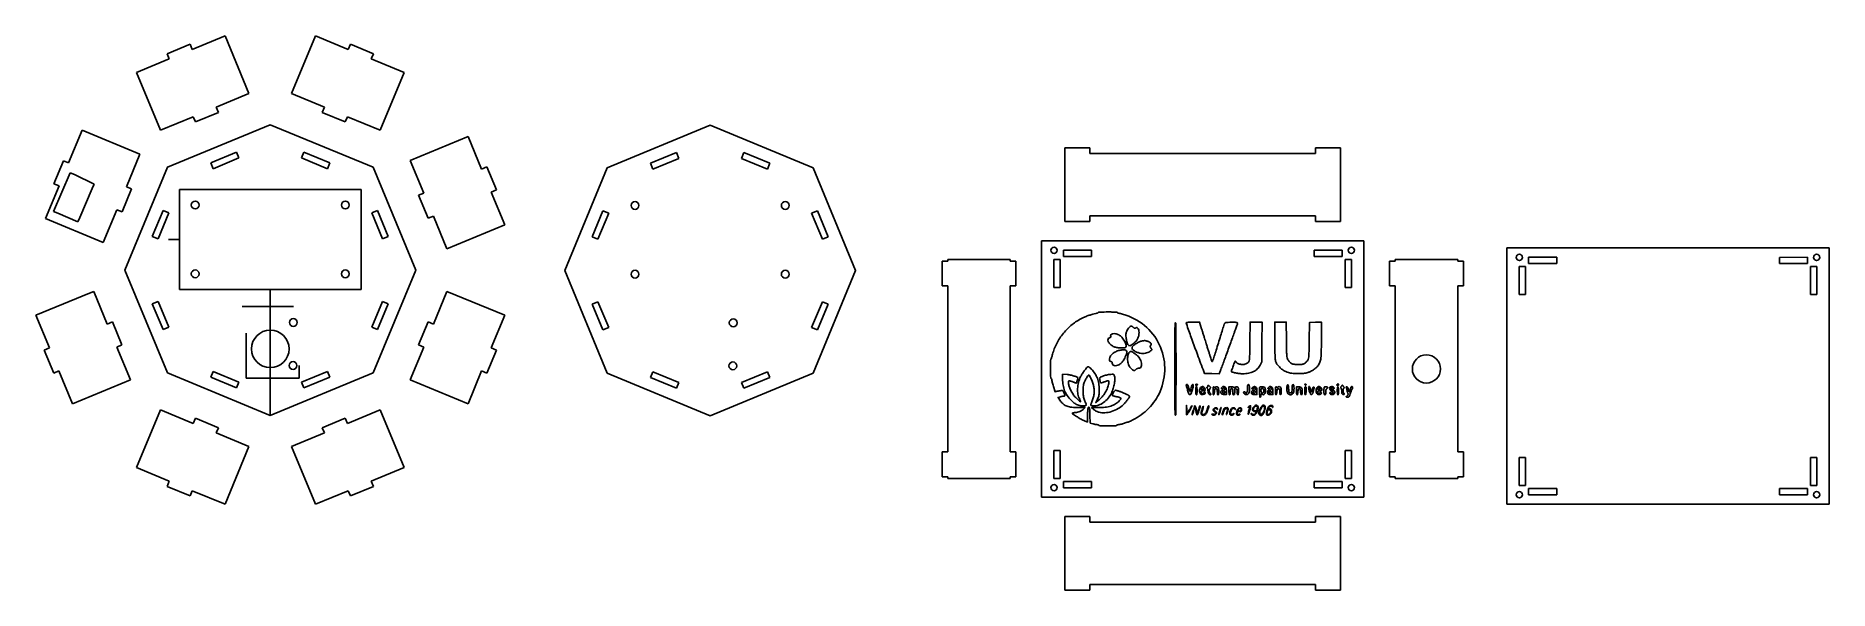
# Model space of a CAD drawing. Header units: millimetres. Extents: x 35 to 608, y -27 to 151.
import ezdxf

# ---------------------------------------------------------------- set-up
doc = ezdxf.new("R2010")
doc.units = ezdxf.units.MM
doc.header["$MEASUREMENT"] = 0

msp = doc.modelspace()

# ---------------------------------------------------------------- linework, layer by layer
for p, q in [((95.08, 150.8), (84.62, 146.47)), ((95.08, 150.8), (102.74, 132.32)), ((124.01, 150.8), (116.36, 132.32)), ((134.48, 146.47), (124.01, 150.8)), ((77.26, 143.42), (66.8, 139.09)), ((83.93, 148.13), (76.58, 145.08)), ((76.58, 145.08), (77.26, 143.42)), ((83.93, 148.13), (84.62, 146.47)), ((135.17, 148.13), (134.48, 146.47)), ((142.52, 145.08), (135.17, 148.13)), ((142.52, 145.08), (141.83, 143.42)), ((152.3, 139.09), (141.83, 143.42)), ((66.8, 139.09), (74.45, 120.61)), ((152.3, 139.09), (144.64, 120.61)), ((102.74, 132.32), (92.27, 127.99)), ((126.83, 127.99), (116.36, 132.32)), ((92.96, 126.33), (85.61, 123.28)), ((92.27, 127.99), (92.96, 126.33)), ((126.83, 127.99), (126.14, 126.33)), ((133.49, 123.28), (126.14, 126.33)), ((45.08, 110.17), (49.42, 120.64)), ((67.9, 112.99), (49.42, 120.64)), ((84.92, 124.94), (74.45, 120.61)), ((84.92, 124.94), (85.61, 123.28)), ((134.18, 124.94), (133.49, 123.28)), ((144.64, 120.61), (134.18, 124.94)), ((172.76, 118.63), (154.28, 110.97)), ((177.09, 108.16), (172.76, 118.63)), ((363.52, 91.39), (363.52, 114.99)), ((363.52, 114.99), (371.48, 114.99)), ((371.48, 113.19), (371.48, 114.99)), ((443.65, 113.19), (443.65, 114.99)), ((443.65, 114.99), (451.6, 114.99)), ((451.6, 91.39), (451.6, 114.99)), ((40.37, 103.51), (43.42, 110.86)), ((45.08, 110.17), (43.42, 110.86)), ((63.56, 102.52), (67.9, 112.99)), ((90.5, 110.15), (98.78, 113.58)), ((91.27, 108.31), (90.5, 110.15)), ((91.27, 108.31), (99.54, 111.74)), ((99.54, 111.74), (98.78, 113.58)), ((119.55, 111.74), (120.32, 113.58)), ((127.83, 108.31), (119.55, 111.74)), ((128.59, 110.15), (120.32, 113.58)), ((127.83, 108.31), (128.59, 110.15)), ((158.61, 100.51), (154.28, 110.97)), ((231.09, 110.03), (239.36, 113.46)), ((231.85, 108.18), (231.09, 110.03)), ((231.85, 108.18), (240.13, 111.61)), ((240.13, 111.61), (239.36, 113.46)), ((260.14, 111.61), (260.9, 113.46)), ((268.41, 108.18), (260.14, 111.61)), ((269.18, 110.03), (260.9, 113.46)), ((268.41, 108.18), (269.18, 110.03)), ((371.48, 113.19), (443.65, 113.19)), ((45.58, 107), (40.25, 94.63)), ((42.04, 102.82), (40.37, 103.51)), ((46.96, 106.41), (45.58, 107)), ((46.96, 106.41), (53.26, 103.36)), ((53.26, 103.36), (52.61, 102.01)), ((178.75, 108.85), (177.09, 108.16)), ((181.8, 101.5), (178.75, 108.85)), ((37.7, 92.36), (42.04, 102.82)), ((52.61, 102.01), (48.66, 92.68)), ((62.18, 94.48), (65.22, 101.83)), ((65.22, 101.83), (63.56, 102.52)), ((138.55, 101.67), (80.55, 101.67)), ((80.55, 101.67), (80.55, 69.67)), ((133.55, 101.67), (85.55, 101.67)), ((138.55, 69.67), (138.55, 101.67)), ((158.61, 100.51), (156.95, 99.82)), ((159.99, 92.47), (156.95, 99.82)), ((181.8, 101.5), (180.14, 100.81)), ((184.47, 90.34), (180.14, 100.81)), ((56.18, 84.7), (37.7, 92.36)), ((41.63, 94.03), (40.25, 94.63)), ((41.63, 94.03), (48.07, 91.3)), ((48.07, 91.3), (48.66, 92.68)), ((56.18, 84.7), (60.51, 95.17)), ((62.18, 94.48), (60.51, 95.17)), ((75.27, 94.92), (71.84, 86.65)), ((77.12, 94.16), (73.69, 85.88)), ((77.12, 94.16), (75.27, 94.92)), ((138.55, 96.67), (138.55, 74.67)), ((141.98, 94.16), (143.82, 94.92)), ((141.98, 94.16), (145.4, 85.88)), ((143.82, 94.92), (147.25, 86.65)), ((161.66, 93.16), (159.99, 92.47)), ((165.99, 82.69), (161.66, 93.16)), ((215.86, 94.8), (212.43, 86.52)), ((217.7, 94.03), (214.28, 85.76)), ((217.7, 94.03), (215.86, 94.8)), ((282.56, 94.03), (284.41, 94.8)), ((282.56, 94.03), (285.99, 85.76)), ((284.41, 94.8), (287.84, 86.52)), ((371.48, 93.19), (443.65, 93.19)), ((371.48, 91.39), (371.48, 93.19)), ((443.65, 91.39), (443.65, 93.19)), ((73.69, 85.88), (71.84, 86.65)), ((145.4, 85.88), (147.25, 86.65)), ((184.47, 90.34), (165.99, 82.69)), ((214.28, 85.76), (212.43, 86.52)), ((285.99, 85.76), (287.84, 86.52)), ((363.52, 91.39), (371.48, 91.39)), ((443.65, 91.39), (451.6, 91.39)), ((80.55, 85.67), (77.01, 85.67)), ((364.06, 85.24), (356.06, 85.24)), ((363.02, 80.24), (363.02, 82.24)), ((371.98, 80.24), (371.98, 82.24)), ((452.1, 82.23), (443.15, 82.21)), ((443.15, 80.24), (443.15, 82.21)), ((451.06, 85.24), (459.06, 85.24)), ((452.1, 80.24), (452.1, 82.23)), ((512.76, 82.97), (504.76, 82.97)), ((599.76, 82.97), (607.76, 82.97)), ((324.26, 78.74), (324.26, 70.78)), ((324.26, 78.74), (326.06, 78.74)), ((326.06, 79.24), (346.06, 79.24)), ((326.06, 78.74), (326.06, 79.23)), ((346.06, 78.74), (346.06, 79.24)), ((346.06, 78.74), (347.86, 78.74)), ((347.86, 78.74), (347.86, 70.78)), ((362.02, 79.24), (360.02, 79.24)), ((452.1, 80.24), (443.15, 80.24)), ((453.1, 79.24), (455.1, 79.24)), ((467.26, 78.74), (467.26, 70.78)), ((469.06, 78.74), (467.26, 78.74)), ((489.06, 79.24), (469.06, 79.24)), ((469.06, 78.74), (469.06, 79.24)), ((489.06, 78.74), (489.06, 79.23)), ((490.86, 78.74), (489.06, 78.74)), ((490.86, 78.74), (490.86, 70.78)), ((510.72, 76.97), (508.72, 76.97)), ((511.72, 77.97), (511.72, 79.97)), ((520.68, 77.97), (520.68, 79.97)), ((600.8, 79.96), (591.85, 79.94)), ((591.85, 77.97), (591.85, 79.94)), ((600.8, 77.97), (591.85, 77.97)), ((600.8, 77.97), (600.8, 79.96)), ((601.8, 76.97), (603.8, 76.97)), ((51.26, 68.3), (53.1, 69.07)), ((53.1, 69.07), (57.44, 58.6)), ((138.55, 69.67), (80.55, 69.67)), ((85.55, 69.67), (133.55, 69.67)), ((109.55, 29.38), (109.55, 69.67)), ((161.66, 58.6), (165.99, 69.07)), ((184.47, 61.41), (165.99, 69.07)), ((324.26, 70.78), (326.06, 70.78)), ((326.06, 70.78), (326.06, 70.28)), ((326.06, 70.28), (326.06, 18.2)), ((346.06, 70.78), (347.86, 70.78)), ((346.06, 70.78), (346.06, 70.28)), ((346.06, 70.28), (346.06, 18.2)), ((362.02, 70.28), (360.02, 70.28)), ((453.1, 70.28), (455.1, 70.28)), ((469.06, 70.78), (467.26, 70.78)), ((469.06, 70.78), (469.06, 70.28)), ((469.06, 70.28), (469.06, 18.2)), ((490.86, 70.78), (489.06, 70.78)), ((489.06, 70.78), (489.06, 70.28)), ((489.06, 70.28), (489.06, 18.2)), ((34.63, 61.41), (47.56, 66.77)), ((47.56, 66.77), (51.26, 68.3)), ((73.69, 65.87), (71.84, 65.11)), ((75.27, 56.83), (71.84, 65.11)), ((77.12, 57.6), (73.69, 65.87)), ((116.92, 64.21), (100.57, 64.21)), ((141.98, 57.6), (145.4, 65.87)), ((143.82, 56.83), (147.25, 65.11)), ((145.4, 65.87), (147.25, 65.11)), ((214.28, 65.75), (212.43, 64.98)), ((215.86, 56.71), (212.43, 64.98)), ((217.7, 57.47), (214.28, 65.75)), ((282.56, 57.47), (285.99, 65.75)), ((284.41, 56.71), (287.84, 64.98)), ((285.99, 65.75), (287.84, 64.98)), ((510.72, 68.01), (508.72, 68.01)), ((601.8, 68.01), (603.8, 68.01)), ((34.63, 61.41), (38.96, 50.95)), ((57.44, 58.6), (59.1, 59.29)), ((59.1, 59.29), (62.15, 51.94)), ((77.12, 57.6), (75.27, 56.83)), ((141.98, 57.6), (143.82, 56.83)), ((156.95, 51.94), (159.99, 59.29)), ((161.66, 58.6), (159.99, 59.29)), ((180.14, 50.95), (184.47, 61.41)), ((217.7, 57.47), (215.86, 56.71)), ((282.56, 57.47), (284.41, 56.71)), ((60.48, 51.25), (62.15, 51.94)), ((101.81, 41.34), (101.86, 55.74)), ((158.61, 51.25), (156.95, 51.94)), ((37.3, 50.26), (38.96, 50.95)), ((37.3, 50.26), (40.34, 42.91)), ((60.48, 51.25), (64.82, 40.78)), ((154.28, 40.78), (158.61, 51.25)), ((178.75, 42.91), (181.8, 50.26)), ((181.8, 50.26), (180.14, 50.95)), ((40.34, 42.91), (42.01, 43.6)), ((42.01, 43.6), (46.34, 33.13)), ((46.34, 33.13), (64.82, 40.78)), ((91.27, 43.45), (90.5, 41.6)), ((90.5, 41.6), (98.78, 38.17)), ((91.27, 43.45), (99.54, 40.02)), ((116.81, 41.34), (101.81, 41.34)), ((116.81, 41.34), (118.81, 41.34)), ((118.81, 45.34), (118.81, 41.34)), ((127.83, 43.45), (119.55, 40.02)), ((128.59, 41.6), (120.32, 38.17)), ((127.83, 43.45), (128.59, 41.6)), ((172.76, 33.13), (154.28, 40.78)), ((172.76, 33.13), (177.09, 43.6)), ((178.75, 42.91), (177.09, 43.6)), ((231.85, 43.33), (231.09, 41.48)), ((231.09, 41.48), (239.36, 38.05)), ((231.85, 43.33), (240.13, 39.9)), ((268.41, 43.33), (260.14, 39.9)), ((269.18, 41.48), (260.9, 38.05)), ((268.41, 43.33), (269.18, 41.48)), ((99.54, 40.02), (98.78, 38.17)), ((119.55, 40.02), (120.32, 38.17)), ((240.13, 39.9), (239.36, 38.05)), ((260.14, 39.9), (260.9, 38.05)), ((66.8, 12.67), (74.45, 31.15)), ((74.45, 31.15), (84.92, 26.81)), ((134.18, 26.81), (144.64, 31.15)), ((152.3, 12.67), (144.64, 31.15)), ((84.92, 26.81), (85.61, 28.48)), ((85.61, 28.48), (92.96, 25.43)), ((92.27, 23.77), (92.96, 25.43)), ((92.27, 23.77), (102.74, 19.43)), ((116.36, 19.43), (126.83, 23.77)), ((126.14, 25.43), (133.49, 28.48)), ((126.83, 23.77), (126.14, 25.43)), ((134.18, 26.81), (133.49, 28.48)), ((95.08, 0.96), (102.74, 19.43)), ((124.01, 0.96), (116.36, 19.43)), ((324.26, 17.7), (324.26, 9.74)), ((324.26, 17.7), (326.06, 17.7)), ((326.06, 17.7), (326.06, 18.2)), ((346.06, 18.2), (346.06, 17.7)), ((346.06, 17.7), (347.86, 17.7)), ((347.86, 17.7), (347.86, 9.74)), ((362.02, 18.2), (360.02, 18.2)), ((453.1, 18.2), (455.1, 18.2)), ((467.26, 17.7), (467.26, 9.74)), ((469.06, 17.7), (467.26, 17.7)), ((469.06, 18.2), (469.06, 17.7)), ((489.06, 17.7), (489.06, 18.2)), ((490.86, 17.7), (489.06, 17.7)), ((490.86, 17.7), (490.86, 9.74)), ((66.8, 12.67), (77.26, 8.34)), ((141.83, 8.34), (152.3, 12.67)), ((510.72, 15.92), (508.72, 15.92)), ((601.8, 15.92), (603.8, 15.92)), ((76.58, 6.67), (77.26, 8.34)), ((76.58, 6.67), (83.93, 3.63)), ((135.17, 3.63), (142.52, 6.67)), ((142.52, 6.67), (141.83, 8.34)), ((324.26, 9.74), (326.06, 9.74)), ((326.06, 9.74), (326.06, 9.24)), ((326.06, 9.24), (346.06, 9.24)), ((346.06, 9.74), (347.86, 9.74)), ((346.06, 9.24), (346.06, 9.74)), ((362.02, 9.24), (360.02, 9.24)), ((363.02, 8.24), (363.02, 6.24)), ((371.98, 8.24), (371.98, 6.24)), ((443.15, 8.24), (443.15, 6.26)), ((452.1, 8.24), (443.15, 8.24)), ((452.1, 6.24), (443.15, 6.26)), ((452.1, 8.24), (452.1, 6.24)), ((453.1, 9.24), (455.1, 9.24)), ((469.06, 9.74), (467.26, 9.74)), ((469.06, 9.24), (469.06, 9.74)), ((489.06, 9.24), (469.06, 9.24)), ((490.86, 9.74), (489.06, 9.74)), ((489.06, 9.74), (489.06, 9.24)), ((510.72, 6.97), (508.72, 6.97)), ((511.72, 5.97), (511.72, 3.97)), ((520.68, 5.97), (520.68, 3.97)), ((591.85, 5.97), (591.85, 3.99)), ((600.8, 5.97), (591.85, 5.97)), ((600.8, 5.97), (600.8, 3.97)), ((601.8, 6.97), (603.8, 6.97)), ((83.93, 3.63), (84.62, 5.29)), ((84.62, 5.29), (95.08, 0.96)), ((124.01, 0.96), (134.48, 5.29)), ((135.17, 3.63), (134.48, 5.29)), ((364.06, 3.24), (356.06, 3.24)), ((451.06, 3.24), (459.06, 3.24)), ((512.76, 0.97), (504.76, 0.97)), ((600.8, 3.97), (591.85, 3.99)), ((599.76, 0.97), (607.76, 0.97)), ((363.52, -2.92), (363.52, -26.52)), ((363.52, -2.92), (371.48, -2.92)), ((371.48, -2.92), (371.48, -4.72)), ((371.48, -4.72), (443.65, -4.72)), ((443.65, -2.92), (443.65, -4.72)), ((443.65, -2.92), (451.6, -2.92)), ((451.6, -2.92), (451.6, -26.52)), ((363.52, -26.52), (371.48, -26.52)), ((371.48, -24.72), (443.65, -24.72)), ((371.48, -24.72), (371.48, -26.52)), ((443.65, -24.72), (443.65, -26.52)), ((443.65, -26.52), (451.6, -26.52))]:
    msp.add_line(p, q)
for points in [[(76.67, 43), (109.55, 29.38), (142.42, 43), (156.04, 75.88), (142.42, 108.76), (109.55, 122.37), (76.67, 108.76), (63.05, 75.88)], [(217.25, 42.88), (250.13, 29.26), (283.01, 42.88), (296.63, 75.75), (283.01, 108.63), (250.13, 122.25), (217.25, 108.63), (203.64, 75.75)]]:
    msp.add_lwpolyline(points, close=True)
for points in [[(356.06, 3.24), (356.06, 85.24)], [(363.02, 82.24), (371.98, 82.24)], [(364.06, 85.24), (451.06, 85.24)], [(459.06, 85.24), (459.06, 3.24)], [(504.76, 0.97), (504.76, 82.97)], [(512.76, 82.97), (599.76, 82.97)], [(607.76, 82.97), (607.76, 0.97)], [(360.02, 70.28), (360.02, 79.24)], [(362.02, 70.28), (362.02, 79.24)], [(363.02, 80.24), (371.98, 80.24)], [(453.1, 79.24), (453.1, 70.28)], [(455.1, 79.24), (455.1, 70.28)], [(508.72, 68.01), (508.72, 76.97)], [(510.72, 68.01), (510.72, 76.97)], [(511.72, 79.97), (520.68, 79.97)], [(511.72, 77.97), (520.68, 77.97)], [(601.8, 76.97), (601.8, 68.01)], [(603.8, 76.97), (603.8, 68.01)], [(360.02, 18.2), (360.02, 9.24)], [(362.02, 18.2), (362.02, 9.24)], [(453.1, 9.24), (453.1, 18.2)], [(455.1, 9.24), (455.1, 18.2)], [(508.72, 15.92), (508.72, 6.97)], [(510.72, 15.92), (510.72, 6.97)], [(601.8, 6.97), (601.8, 15.92)], [(603.8, 6.97), (603.8, 15.92)], [(363.02, 8.24), (371.98, 8.24)], [(363.02, 6.24), (371.98, 6.24)], [(511.72, 5.97), (520.68, 5.97)], [(451.06, 3.24), (364.06, 3.24)], [(511.72, 3.97), (520.68, 3.97)], [(599.76, 0.97), (512.76, 0.97)]]:
    msp.add_lwpolyline(points)
for points in [[(374.17, 62.29, -0.279376), (374.13, 62.21, -0.030599), (373.93, 62.13, -0.030351), (373.66, 62.05, -0.019699), (373.35, 61.98, 0.029724), (372.42, 61.78, 0.013552), (371.24, 61.4, 0.013455), (370.02, 60.95, 0.019545), (368.98, 60.48, 0.055258), (365.78, 58.41, 0.050675), (363.02, 55.64, 0.05106), (360.88, 52.4, 0.058157), (359.56, 48.92, -0.008344), (359.41, 48.37, -0.012494), (359.26, 47.89, -0.007451), (359.12, 47.51, -0.200629), (359.05, 47.43, 0.28103), (358.98, 47.34, 0.002328), (358.94, 46.45, 0.007315), (358.9, 45.42, 0.004537), (358.89, 44.21, 0.004378), (358.9, 42.84, 0.012424), (358.94, 41.89, 0.009849), (359, 41.23, 0.552085), (359.1, 41.18, -0.230221), (359.17, 41.19, -0.173499), (359.24, 41.13, -0.092597), (359.29, 41.01, -0.041197), (359.3, 40.84, 0.053702), (359.33, 40.56, 0.007731), (359.46, 40, 0.008698), (359.63, 39.35, 0.007337), (359.84, 38.66), (360.38, 36.96), (361.01, 37.1, -0.00544), (362.27, 37.35, -0.096695), (362.68, 37.35, -0.212764), (362.93, 37.17, -0.041775), (363.17, 36.67, 0.001033), (363.29, 36.35, 0.001309), (363.41, 36.07, 0.001028), (363.5, 35.83, 0.010695), (363.54, 35.73, -0.257317), (363.54, 35.67, -0.130532), (363.48, 35.62, -0.076733), (363.38, 35.59, -0.039666), (363.24, 35.58, 0.035225), (363.04, 35.56, 0.01039), (362.75, 35.51, 0.010375), (362.42, 35.44, 0.010988), (362.1, 35.36), (361.34, 35.15), (362.14, 33.97, 0.070585), (363.07, 32.95, 0.087205), (364.18, 32.31, 0.065076), (365.7, 31.98, 0.023147), (367.92, 31.89), (369.96, 31.91), (369.57, 31.48, -0.062677), (369.03, 31.02, -0.042089), (368.32, 30.63, -0.042066), (367.56, 30.37, -0.062271), (366.86, 30.28, 0.019201), (366.54, 30.27, 0.026067), (366.25, 30.23, 0.024958), (366.03, 30.18, 0.186201), (365.94, 30.11, 0.398088), (365.99, 29.87, 0.007108), (367.17, 29.08, 0.015947), (368.44, 28.3, 0.025091), (369.58, 27.73), (370.7, 27.24), (370.75, 29.62, -0.004417), (370.8, 30.9, -0.02729), (370.86, 31.55, -0.060055), (370.96, 31.9, -0.303882), (371.12, 32.01, -0.308982), (371.28, 31.9, -0.053317), (371.38, 31.52, -0.025522), (371.46, 30.82, -0.004222), (371.52, 29.47), (371.63, 26.93), (372.44, 26.69, 0.01464), (372.79, 26.59, 0.011544), (373.18, 26.51, 0.011712), (373.54, 26.45, 0.028145), (373.82, 26.43, -0.034509), (374.03, 26.4, -0.051874), (374.21, 26.35, -0.066698), (374.34, 26.29, -0.237091), (374.38, 26.21, 0.385003), (374.46, 26.12, 0.007361), (375.14, 26.06, 0.01242), (376.04, 26.01, 0.005407), (377.23, 26, 0.005407), (378.42, 26.01, 0.01242), (379.32, 26.06, 0.007361), (380, 26.12, 0.385003), (380.08, 26.21, -0.173966), (380.11, 26.28, -0.093354), (380.19, 26.35, -0.073647), (380.31, 26.39, -0.053911), (380.44, 26.41, 0.059153), (381.09, 26.49, 0.011758), (382.22, 26.79, 0.013101), (383.42, 27.17, 0.019363), (384.46, 27.58, 0.043916), (387.23, 29.1, 0.04202), (389.74, 31.1, 0.042284), (391.87, 33.48, 0.045821), (393.5, 36.12, 0.10619), (395.42, 43.62, 0.10853), (394.06, 51.19, 0.108431), (389.66, 57.5, 0.105828), (382.98, 61.45, 0.006441), (382.24, 61.68, 0.008041), (381.56, 61.88, 0.006679), (380.97, 62.03, 0.05973), (380.71, 62.06, -0.045601), (380.55, 62.08, -0.065514), (380.41, 62.12, -0.085531), (380.32, 62.19, -0.198951), (380.28, 62.27, 0.387276), (380.2, 62.36, 0.006567), (379.47, 62.41, 0.011649), (378.51, 62.46, 0.004994), (377.23, 62.47, 0.005451), (376.06, 62.46, 0.00907), (375.07, 62.42, 0.00327), (374.24, 62.36, 0.393522)], [(385.35, 57.56, 0.032812), (385.57, 57.35, 0.112687), (385.75, 57.26, 0.131668), (385.93, 57.27, 0.052161), (386.17, 57.36, -0.051885), (386.4, 57.46, -0.163997), (386.57, 57.45, -0.129386), (386.72, 57.34, -0.027486), (386.92, 57.07, -0.117235), (387.18, 56.36, -0.058503), (387.18, 55.39, -0.055199), (386.94, 54.37, -0.066328), (386.49, 53.49, -0.041614), (385.97, 52.87, -0.030816), (385.31, 52.26, -0.029066), (384.65, 51.8, -0.140659), (384.21, 51.67, -0.291829), (383.67, 52.02, -0.047114), (383.23, 53.25, -0.047342), (383.01, 54.72, -0.080299), (383.14, 55.95, -0.06233), (383.4, 56.6, -0.038958), (383.86, 57.29, -0.036874), (384.37, 57.84, -0.191175), (384.74, 57.99, -0.124254), (384.85, 57.96, -0.029019), (385.01, 57.86, -0.028175), (385.18, 57.72, -0.024399)], [(398.62, 44.24, 0.000916), (398.63, 37.77, 0.002532), (398.67, 33.21, 0.000359), (398.72, 29.56, 0.40976), (398.82, 29.47, 0.40976), (398.92, 29.56, 0.000359), (398.98, 33.21, 0.002532), (399.01, 37.77, 0.000916), (399.03, 44.24, 0.000916), (399.01, 50.71, 0.002532), (398.98, 55.26, 0.000359), (398.92, 58.91, 0.40976), (398.82, 59.01, 0.40976), (398.72, 58.91, 0.000359), (398.67, 55.26, 0.002532), (398.63, 50.71, 0.000916)], [(402.29, 58.94, 0.086499), (402.34, 58.63, 0.000203), (403.89, 54.32, 0.001347), (405.63, 49.53, 0.000892), (407.66, 44.03), (408.11, 42.81), (410.47, 42.75), (412.83, 42.7), (413.25, 43.77, 0.004467), (413.5, 44.45, 0.000459), (414.09, 46.06, 0.000572), (414.79, 47.97, 0.000457), (415.54, 50.04, -0.000191), (416.31, 52.15, -0.000211), (417.05, 54.19, -0.000196), (417.68, 55.93, -0.001085), (418.02, 56.87, 0.001205), (418.26, 57.52, 0.001519), (418.48, 58.12, 0.001205), (418.66, 58.62, 0.012152), (418.73, 58.84, 0.2843), (418.68, 59.01, 0.147671), (418.47, 59.12, 0.038882), (417.96, 59.16, 0.003935), (416.76, 59.16, 0.005742), (415.66, 59.15, 0.030805), (415.07, 59.09, 0.06178), (414.72, 58.99, 0.182288), (414.54, 58.82, 0.03616), (414.44, 58.57, 0.000428), (413.89, 56.84, 0.001292), (413.27, 54.85, 0.000843), (412.56, 52.54, -0.001923), (411.85, 50.25, -0.003177), (411.24, 48.33, -0.000426), (410.68, 46.63, -0.322765), (410.61, 46.58, -0.312797), (410.54, 46.63, -0.002516), (410.29, 47.28, -0.007776), (410.02, 48.05, -0.004782), (409.73, 48.97, 0.000327), (409.4, 50.02, 0.000231), (409.03, 51.2, 0.000234), (408.68, 52.33, 0.000494), (408.4, 53.2, -0.000849), (408.14, 54.05, -0.00045), (407.81, 55.11, -0.000448), (407.47, 56.19, -0.000696), (407.19, 57.12), (406.55, 59.21), (404.42, 59.21, 0.005515), (403.35, 59.2, 0.026302), (402.74, 59.15, 0.047667), (402.38, 59.07, 0.323923)], [(422.62, 53.03, -0.001254), (422.57, 49.24, -0.013229), (422.51, 47.7, -0.03182), (422.4, 46.85, -0.136126), (422.17, 46.39, -0.131533), (421.33, 45.85, -0.079668), (420.16, 45.67, -0.081952), (419.02, 45.87, -0.157905), (418.29, 46.42, 0.019271), (418.17, 46.58, 0.034202), (418.05, 46.7, 0.041468), (417.96, 46.78, 0.387813), (417.91, 46.77, 0.08212), (417.8, 46.56, 0.001009), (417.29, 45.14, 0.000971), (416.79, 43.7, 0.085773), (416.75, 43.48, 0.335993), (416.93, 43.24, 0.01418), (418.02, 42.98, 0.022598), (419.24, 42.78, 0.0301), (420.36, 42.71, 0.04658), (422.21, 42.88, 0.068005), (423.77, 43.4, 0.076409), (424.99, 44.26, 0.080843), (425.87, 45.42), (426.43, 46.48), (426.49, 52.82), (426.56, 59.16), (424.62, 59.19), (422.68, 59.23)], [(430.6, 53.38, 0.002675), (430.62, 50.74, 0.006437), (430.66, 48.79, 0.006484), (430.74, 47.36, 0.05724), (430.85, 46.73, 0.075977), (431.28, 45.82, 0.045115), (432.05, 44.87, 0.043007), (433.03, 44.03, 0.04792), (434.11, 43.4, 0.021666), (434.94, 43.06, 0.04916), (435.59, 42.9, 0.032257), (436.42, 42.83, 0.005116), (438.04, 42.81, 0.004854), (439.73, 42.83, 0.036276), (440.52, 42.9, 0.054606), (441.16, 43.08, 0.018704), (442.05, 43.47, 0.022447), (442.62, 43.79, 0.017018), (443.21, 44.18, 0.017301), (443.75, 44.58, 0.037913), (444.12, 44.94, 0.073402), (444.86, 46.05, 0.071436), (445.26, 47.34, 0.034302), (445.44, 49.36, 0.004805), (445.48, 53.55), (445.48, 59.22), (443.59, 59.17), (441.71, 59.11), (441.61, 53.3, -0.002421), (441.51, 49.12, -0.039149), (441.36, 47.72, -0.111815), (441.01, 46.89, -0.06889), (440.27, 46.13, -0.050935), (439.89, 45.88, -0.065073), (439.49, 45.74, -0.041446), (438.94, 45.68, -0.009334), (438.01, 45.66, -0.028292), (436.78, 45.73, -0.08376), (435.97, 45.96, -0.098736), (435.36, 46.43, -0.049396), (434.78, 47.21, -0.08086), (434.55, 47.81, -0.033812), (434.43, 48.67, -0.014173), (434.36, 50.14, -0.001533), (434.31, 53.56), (434.24, 59.21), (432.42, 59.21), (430.6, 59.21)], [(380.7, 55.13, -0.092214), (381.69, 54.37, -0.052518), (382.58, 53.14, -0.054215), (383.13, 51.9, -0.280055), (382.96, 51.21, -0.184216), (382.41, 50.96, -0.029512), (381.22, 50.97, -0.033208), (379.95, 51.13, -0.06374), (378.98, 51.46, -0.075911), (377.99, 52.14, -0.100594), (377.36, 53.03, -0.170548), (377.3, 53.79, -0.272744), (377.75, 54.24, 0.041781), (377.96, 54.31, 0.092619), (378.11, 54.41, 0.137165), (378.17, 54.52, 0.15359), (378.16, 54.65, -0.255944), (378.24, 55.19, -0.189367), (378.76, 55.52, -0.102721), (379.68, 55.5, -0.062239)], [(390.42, 52.9, -0.028806), (390.86, 52.59, -0.14374), (391.04, 52.35, -0.176869), (391.03, 52.08, -0.048798), (390.84, 51.69, 0.047107), (390.74, 51.48, 0.128089), (390.72, 51.31, 0.121635), (390.78, 51.16, 0.040426), (390.94, 50.97, -0.04651), (391.21, 50.65, -0.206005), (391.25, 50.42, -0.160156), (391.12, 50.19, -0.025914), (390.7, 49.86, -0.059877), (390.02, 49.49, -0.047708), (389.22, 49.25, -0.047197), (388.37, 49.17, -0.055124), (387.57, 49.26, -0.042629), (386.66, 49.55, -0.041461), (385.8, 49.99, -0.042767), (385.15, 50.47, -0.214087), (384.97, 50.88, -0.210689), (385.29, 51.6, -0.048134), (386.39, 52.43, -0.048464), (387.74, 53.08, -0.088376), (388.94, 53.3, -0.040005), (389.31, 53.27, -0.026907), (389.71, 53.18, -0.02704), (390.1, 53.05, -0.043369)], [(383.15, 50.02, -0.209701), (383.25, 49.34, -0.034705), (382.79, 48.07, -0.038008), (382.12, 46.8, -0.085283), (381.39, 45.99, -0.06563), (380.45, 45.43, -0.107749), (379.54, 45.26, -0.172202), (378.91, 45.5, -0.219348), (378.65, 46.06, 0.056538), (378.63, 46.29, 0.117065), (378.55, 46.45, 0.121505), (378.41, 46.56, 0.06359), (378.2, 46.62, -0.322731), (377.75, 47.04, -0.145888), (377.84, 47.89, -0.088711), (378.5, 48.9, -0.086887), (379.47, 49.63, -0.042162), (380.6, 50.1, -0.049784), (381.74, 50.33, -0.057786), (382.68, 50.32, -0.226393)], [(385.78, 49.2, -0.02789), (386.59, 48.58, -0.049505), (387.16, 47.96, -0.054794), (387.57, 47.3, -0.044108), (387.86, 46.51, -0.045122), (388.01, 45.63, -0.108835), (387.92, 44.98, -0.165547), (387.6, 44.59, -0.147694), (387.1, 44.45, 0.049464), (386.84, 44.43, 0.054072), (386.59, 44.36, 0.058373), (386.38, 44.25, 0.08181), (386.23, 44.1, -0.083336), (385.96, 43.83, -0.165875), (385.68, 43.75, -0.121469), (385.34, 43.85, -0.035464), (384.89, 44.15, -0.105018), (384.12, 45.08, -0.069544), (383.64, 46.39, -0.06735), (383.54, 47.83, -0.083896), (383.84, 49.13, -0.075044), (384.14, 49.63, -0.212986), (384.5, 49.81, -0.135496), (384.99, 49.69, -0.025528)], [(371.97, 44.18, -0.042531), (373.12, 42.76, -0.055909), (373.89, 41.27, -0.054556), (374.33, 39.63, -0.037938), (374.48, 37.71, -0.007987), (374.46, 36.51, -0.036294), (374.39, 35.82, -0.050125), (374.23, 35.26, -0.025305), (373.92, 34.59), (373.36, 33.51), (374.17, 34.15, 0.046398), (375.37, 35.29, 0.041429), (376.38, 36.68, 0.04261), (377.13, 38.16, 0.058648), (377.51, 39.6, 0.03994), (377.55, 40.23, 0.324333), (377.39, 40.44, 0.159912), (377.02, 40.44, 0.010751), (376.02, 40.07, -0.014693), (375.62, 39.92, -0.023108), (375.28, 39.83, -0.019339), (375, 39.77, -0.299544), (374.91, 39.81, -0.067731), (374.87, 39.91, -0.007753), (374.81, 40.14, -0.009244), (374.74, 40.42, -0.007408), (374.68, 40.72, -0.025262), (374.61, 41.21, -0.165829), (374.67, 41.44, -0.13241), (374.86, 41.61, -0.014005), (375.42, 41.88, -0.029145), (375.86, 42.04, -0.012713), (376.46, 42.21, -0.012531), (377.11, 42.36, -0.016335), (377.7, 42.46, -0.005805), (378.6, 42.57, -0.075088), (378.93, 42.55, -0.185001), (379.13, 42.43, -0.071412), (379.28, 42.15, -0.096983), (379.46, 41.12, -0.034148), (379.32, 39.61, -0.033319), (378.95, 37.99, -0.040484), (378.38, 36.53, -0.061402), (377.3, 34.89, -0.058912), (375.85, 33.52, -0.063992), (374.26, 32.64, -0.115711), (372.8, 32.42, -0.010011), (372.44, 32.46, -0.013841), (372.12, 32.51, -0.010375), (371.86, 32.56, -0.142755), (371.78, 32.6, -0.23913), (371.76, 32.68, -0.02484), (371.8, 32.88, -0.026567), (371.87, 33.12, -0.018104), (371.98, 33.38, 0.033428), (372.47, 34.67, 0.037492), (372.77, 35.96, 0.038526), (372.86, 37.25, 0.039506), (372.75, 38.53, 0.042069), (372.47, 39.65, 0.024222), (371.95, 40.95, 0.015504), (371.37, 42.12, 0.354904), (371.05, 42.25, 0.169828), (370.92, 42.16, 0.010991), (370.67, 41.79, 0.015027), (370.39, 41.32, 0.010579), (370.1, 40.77, 0.015426), (369.68, 39.87, 0.051953), (369.49, 39.25, 0.041914), (369.4, 38.54, 0.007566), (369.38, 37.21, 0.007813), (369.4, 35.97, 0.03312), (369.48, 35.23, 0.044936), (369.63, 34.62, 0.0237), (369.93, 33.9, -0.013087), (370.13, 33.45, -0.021018), (370.27, 33.05, -0.016307), (370.36, 32.73, -0.324123), (370.32, 32.64, -0.09726), (369.9, 32.48, -0.041823), (369.3, 32.43, -0.037689), (368.6, 32.48, -0.03229), (367.87, 32.64, -0.033519), (367.26, 32.86, -0.043569), (366.74, 33.15, -0.035431), (366.2, 33.57, -0.013998), (365.52, 34.22, -0.043991), (364.27, 35.71, -0.056533), (363.42, 37.28, -0.055256), (362.94, 39.03, -0.039487), (362.77, 41.06), (362.76, 42.56), (364.25, 42.45, -0.03572), (365.33, 42.29, -0.027689), (366.48, 41.97, -0.020801), (367.46, 41.59, -0.298024), (367.65, 41.29, -0.074475), (367.63, 41.11, -0.003127), (367.43, 40.48, -0.002918), (367.22, 39.85, -0.081756), (367.14, 39.7, -0.327233), (367.1, 39.69, -0.0043), (366.85, 39.78, -0.010321), (366.55, 39.9, -0.006352), (366.21, 40.05, 0.014115), (365.83, 40.21, 0.014705), (365.46, 40.34, 0.014527), (365.13, 40.43, 0.0603), (364.93, 40.46, 0.107897), (364.73, 40.42, 0.227216), (364.63, 40.3, 0.088324), (364.61, 40.06, 0.009789), (364.67, 39.5, 0.057735), (364.95, 38.38, 0.033864), (365.53, 37.12, 0.032754), (366.31, 35.89, 0.038927), (367.2, 34.85, 0.006595), (367.64, 34.42, 0.009887), (368.03, 34.07, 0.005268), (368.37, 33.78, 0.176396), (368.46, 33.74, 0.462114), (368.5, 33.79, 0.031777), (368.46, 33.97, 0.027869), (368.37, 34.23, 0.015053), (368.23, 34.53, -0.06901), (367.69, 36.15, -0.056546), (367.56, 37.98, -0.05333), (367.85, 39.89, -0.048116), (368.54, 41.78, -0.031572), (369.12, 42.81, -0.02371), (369.88, 43.87, -0.017603), (370.64, 44.77, -0.211), (371.04, 44.95, -0.160418), (371.15, 44.91, -0.013612), (371.39, 44.72, -0.016952), (371.67, 44.48, -0.012297)], [(381.2, 37, -0.022413), (382.11, 36.65, -0.014962), (383.11, 36.16, -0.006937), (384.04, 35.66, -0.271974), (384.15, 35.46, -0.151585), (384.06, 35.14, -0.010626), (383.5, 34.37, -0.015904), (382.85, 33.56, -0.021162), (382.2, 32.86, -0.063653), (380.48, 31.55, -0.053737), (378.38, 30.62, -0.056169), (376.25, 30.2, -0.093723), (374.44, 30.38, -0.030065), (374.01, 30.54, -0.019458), (373.54, 30.77, -0.019567), (373.09, 31.03, -0.034665), (372.75, 31.28), (372.03, 31.88), (374.19, 31.87, 0.030189), (376.37, 32, 0.049238), (378.18, 32.39, 0.057291), (379.67, 33.07, 0.066054), (380.89, 34.04, 0.037578), (381.36, 34.61, 0.331875), (381.35, 34.91, 0.167334), (381, 35.13, 0.011041), (379.83, 35.4, -0.013109), (379.38, 35.5, -0.020696), (379, 35.61, -0.015922), (378.71, 35.72, -0.302532), (378.65, 35.8, -0.10905), (378.75, 36.21, -0.03305), (379.06, 36.78, -0.029031), (379.42, 37.29, -0.225738), (379.68, 37.41, -0.057031), (379.88, 37.39, -0.008452), (380.27, 37.29, -0.00943), (380.72, 37.16, -0.00799)], [(402.29, 39.12, 0.064658), (402.3, 39.04, 0.001214), (402.42, 38.59, 0.002946), (402.56, 38.08, 0.001965), (402.73, 37.49, 0.018877), (403.14, 36.24, 0.34567), (403.48, 36.03, 0.287402), (403.81, 36.3, 0.015416), (404.24, 37.67, 0.006823), (404.45, 38.46, 0.03358), (404.53, 38.91, 0.076577), (404.52, 39.16, 0.357819), (404.41, 39.24, 0.194449), (404.22, 39.17, 0.103126), (404.08, 38.96, 0.04574), (403.95, 38.55, 0.008325), (403.8, 37.77, -0.017707), (403.74, 37.47, -0.027437), (403.66, 37.23, -0.025934), (403.58, 37.04, -0.285157), (403.52, 37, -0.30254), (403.45, 37.05, -0.013315), (403.34, 37.33, -0.018724), (403.23, 37.69, -0.011838), (403.12, 38.12, 0.017659), (402.99, 38.6, 0.039909), (402.86, 38.95, 0.055539), (402.72, 39.18, 0.228488), (402.58, 39.24, 0.039163), (402.47, 39.24, 0.058305), (402.37, 39.21, 0.076668), (402.31, 39.17, 0.222358)], [(405.34, 39.15, 0.094172), (405.36, 39.04, 0.165347), (405.43, 38.96, 0.151817), (405.52, 38.94, 0.076022), (405.65, 38.97, 0.064087), (405.75, 39.02, 0.094924), (405.83, 39.1, 0.122111), (405.86, 39.19, 0.160704), (405.84, 39.27, 0.117169), (405.69, 39.41, 0.198008), (405.52, 39.44, 0.21), (405.39, 39.34, 0.128597)], [(405.34, 37.31, 0.013867), (405.36, 36.79, 0.024301), (405.4, 36.37, 0.022017), (405.46, 36.05, 0.345347), (405.55, 35.98, 0.345347), (405.63, 36.05, 0.022017), (405.69, 36.37, 0.024301), (405.74, 36.79, 0.013867), (405.75, 37.31, 0.013867), (405.74, 37.83, 0.024301), (405.69, 38.25, 0.022017), (405.63, 38.57, 0.345347), (405.55, 38.63, 0.345347), (405.46, 38.57, 0.022017), (405.4, 38.25, 0.024301), (405.36, 37.83, 0.013867)], [(406.9, 38.26, 0.118057), (406.63, 37.77, 0.078041), (406.56, 37.12, 0.083142), (406.69, 36.52, 0.177215), (407, 36.17, 0.121449), (407.39, 36.07, 0.074466), (407.87, 36.14, 0.083054), (408.27, 36.33, 0.242067), (408.4, 36.59, 0.117343), (408.36, 36.74, 0.303458), (408.28, 36.79, 0.106636), (408.11, 36.74, 0.013734), (407.78, 36.54, -0.028998), (407.55, 36.42, -0.131449), (407.41, 36.4, -0.172544), (407.29, 36.45, -0.059282), (407.17, 36.6, -0.041614), (407, 36.92, -0.281586), (407.03, 37.09, -0.198611), (407.21, 37.19, -0.022213), (407.69, 37.21, 0.051338), (408.16, 37.26, 0.249838), (408.37, 37.43, 0.213715), (408.36, 37.71, 0.038805), (408.08, 38.18, 0.062217), (407.79, 38.5, 0.16223), (407.51, 38.61, 0.16369), (407.22, 38.54, 0.063623)], [(407.79, 37.92, -0.036732), (407.91, 37.75, -0.330631), (407.9, 37.67, -0.196494), (407.8, 37.62, -0.015828), (407.51, 37.61, -0.030306), (407.27, 37.63, -0.130387), (407.13, 37.68, -0.223368), (407.08, 37.78, -0.104971), (407.1, 37.92, -0.041764), (407.16, 38.04, -0.04955), (407.23, 38.14, -0.056875), (407.31, 38.2, -0.154241), (407.38, 38.23, -0.127224), (407.45, 38.21, -0.033421), (407.56, 38.14, -0.031713), (407.68, 38.04, -0.02787)], [(409.21, 38.74, -0.073201), (409.2, 38.62, -0.087756), (409.15, 38.52, -0.100549), (409.07, 38.45, -0.132654), (408.98, 38.43, 0.085715), (408.89, 38.41, 0.30109), (408.86, 38.37, 0.160893), (408.88, 38.29, 0.028399), (408.97, 38.17, -0.085249), (409.06, 38.02, -0.023016), (409.14, 37.76, -0.022607), (409.21, 37.45, -0.021698), (409.25, 37.12, 0.033875), (409.3, 36.79, 0.042447), (409.39, 36.49, 0.04834), (409.52, 36.26, 0.107824), (409.66, 36.11, 0.091258), (409.96, 36, 0.270842), (410.16, 36.07, 0.320446), (410.18, 36.26, 0.102174), (409.98, 36.48, -0.136218), (409.73, 36.79, -0.089205), (409.63, 37.24, -0.089841), (409.69, 37.69, -0.141349), (409.91, 38.01, 0.05854), (410.05, 38.16, 0.203482), (410.08, 38.28, 0.135748), (410.02, 38.42, 0.021734), (409.81, 38.65, 0.014306), (409.5, 38.94, 0.146429), (409.33, 39.02, 0.381064), (409.24, 38.96, 0.065365)], [(410.99, 38.51, 0.1907), (410.85, 38.19, 0.01227), (410.85, 37.16, 0.009753), (410.89, 36.13, 0.397778), (411.04, 35.98, 0.307836), (411.11, 36.04, 0.029747), (411.19, 36.27, 0.029682), (411.25, 36.58, 0.01864), (411.29, 36.95, -0.014124), (411.34, 37.48, -0.082986), (411.42, 37.74, -0.169593), (411.55, 37.87, -0.112234), (411.76, 37.92, -0.112234), (411.97, 37.87, -0.169593), (412.1, 37.74, -0.082986), (412.18, 37.48, -0.014124), (412.23, 36.95, 0.018482), (412.31, 36.12, 0.455975), (412.48, 36.01, 0.316243), (412.65, 36.21, 0.016798), (412.68, 37.08, 0.034421), (412.62, 37.89, 0.122986), (412.43, 38.37, 0.226219), (412.11, 38.54, 0.137145), (411.69, 38.45, -0.028791), (411.5, 38.36, -0.0936), (411.36, 38.33, -0.164596), (411.27, 38.36, -0.150998), (411.21, 38.44, 0.089472), (411.17, 38.51, 0.151053), (411.12, 38.55, 0.163079), (411.05, 38.55, 0.10822)], [(413.69, 38.32, 0.072841), (413.53, 38.06, 0.312936), (413.57, 37.89, 0.30104), (413.74, 37.86, 0.070774), (414, 38.03, -0.044611), (414.16, 38.13, -0.107293), (414.3, 38.18, -0.132415), (414.42, 38.16, -0.086631), (414.54, 38.07, -0.155507), (414.66, 37.84, -0.214504), (414.6, 37.63, -0.149057), (414.37, 37.47, -0.075652), (414.01, 37.41, 0.108592), (413.68, 37.34, 0.141982), (413.45, 37.14, 0.137352), (413.36, 36.84, 0.098916), (413.42, 36.49, 0.049179), (413.52, 36.29, 0.160387), (413.64, 36.19, 0.067881), (413.84, 36.15, 0.00417), (414.46, 36.09), (415.12, 36.03), (415.12, 37.12, 0.015147), (415.1, 37.69, 0.05848), (415.04, 38.03, 0.096779), (414.92, 38.26, 0.100144), (414.73, 38.42, 0.032856), (414.37, 38.58, 0.114464), (414.12, 38.62, 0.138733), (413.91, 38.53, 0.057766)], [(414.62, 36.99, -0.190717), (414.67, 36.75, -0.171854), (414.54, 36.53, -0.175934), (414.3, 36.45, -0.197141), (414.08, 36.54, -0.144911), (413.97, 36.73, -0.134859), (413.99, 36.96, -0.143758), (414.11, 37.14, -0.169916), (414.31, 37.21, -0.100929), (414.39, 37.19, -0.052079), (414.47, 37.14, -0.048757), (414.56, 37.07, -0.053016)], [(415.94, 37.28, 0.014332), (415.95, 36.77, 0.02479), (416, 36.36, 0.022655), (416.06, 36.05, 0.343567), (416.14, 35.98, 0.234926), (416.22, 36.02, 0.065724), (416.29, 36.15, 0.05145), (416.34, 36.33, 0.034456), (416.37, 36.54, -0.006194), (416.38, 36.77, -0.006439), (416.4, 37, -0.006226), (416.42, 37.2, -0.027739), (416.44, 37.31, 0.009836), (416.46, 37.41, 0.004906), (416.48, 37.53, 0.004868), (416.5, 37.65, 0.007148), (416.52, 37.77, -0.113082), (416.55, 37.86, -0.088095), (416.63, 37.95, -0.082172), (416.73, 38, -0.080097), (416.85, 38.02, -0.2566), (417.04, 37.92, -0.092771), (417.15, 37.63, -0.05167), (417.2, 37.15, -0.017596), (417.17, 36.44, 0.051244), (417.17, 36.25, 0.107713), (417.22, 36.1, 0.139766), (417.32, 36.02, 0.116058), (417.45, 35.98, 0.184177), (417.6, 36.04, 0.135244), (417.7, 36.2, 0.062633), (417.76, 36.49, 0.013583), (417.77, 37, -0.014905), (417.78, 37.48, -0.053074), (417.83, 37.79, -0.10265), (417.92, 37.96, -0.226224), (418.05, 38.02, -0.187493), (418.28, 37.93, -0.113559), (418.45, 37.69, -0.068393), (418.55, 37.27, -0.026002), (418.58, 36.68, 0.027684), (418.6, 36.41, 0.043503), (418.64, 36.19, 0.053878), (418.71, 36.03, 0.274306), (418.79, 35.98, 0.338227), (418.87, 36.05, 0.024533), (418.93, 36.34, 0.026239), (418.98, 36.72, 0.015791), (418.99, 37.19, 0.030102), (418.94, 38.01, 0.140246), (418.76, 38.44, 0.249885), (418.45, 38.57, 0.101595), (417.99, 38.44, -0.042647), (417.84, 38.37, -0.05246), (417.69, 38.34, -0.061492), (417.56, 38.34, -0.164203), (417.48, 38.38, 0.128232), (417.39, 38.44, 0.020776), (417.18, 38.49, 0.021756), (416.92, 38.52, 0.017612), (416.64, 38.54), (415.94, 38.57)], [(421.84, 37.92, -0.0194), (421.81, 37.06, -0.136049), (421.67, 36.66, -0.353341), (421.43, 36.6, -0.095068), (421.07, 36.84, 0.119581), (420.85, 36.97, 0.31131), (420.69, 36.92, 0.224341), (420.64, 36.71, 0.087735), (420.75, 36.43, 0.116101), (421.03, 36.16, 0.112333), (421.4, 36.04, 0.111085), (421.79, 36.08, 0.111462), (422.12, 36.29, 0.162863), (422.4, 36.84, 0.032764), (422.48, 37.94, 0.030184), (422.42, 39, 0.381751), (422.15, 39.24, 0.232029), (422, 39.17, 0.108427), (421.91, 38.97, 0.047315), (421.86, 38.6, 0.00942)], [(423.56, 38.34, 0.040505), (423.42, 38.22, 0.065472), (423.33, 38.1, 0.093241), (423.29, 37.99, 0.236646), (423.32, 37.91, 0.183231), (423.4, 37.87, 0.078836), (423.52, 37.88, 0.062992), (423.65, 37.94, 0.046762), (423.79, 38.03, -0.028363), (423.97, 38.16, -0.152058), (424.09, 38.2, -0.197652), (424.19, 38.15, -0.053143), (424.29, 38.02, -0.091908), (424.39, 37.76, -0.224879), (424.34, 37.57, -0.168712), (424.14, 37.45, -0.051149), (423.78, 37.41, 0.146962), (423.43, 37.3, 0.138145), (423.18, 37.02, 0.138008), (423.12, 36.64, 0.146582), (423.26, 36.3, 0.112847), (423.4, 36.2, 0.040401), (423.63, 36.11, 0.037584), (423.91, 36.06, 0.036302), (424.2, 36.05), (424.9, 36.07), (424.9, 37.14, 0.015585), (424.88, 37.69, 0.058936), (424.82, 38.04, 0.096531), (424.7, 38.26, 0.099492), (424.51, 38.42, 0.014238), (424.18, 38.58, 0.130004), (424.03, 38.61, 0.125033), (423.88, 38.56, 0.012789)], [(424.38, 37.03, -0.279834), (424.38, 36.84, -0.073871), (424.18, 36.59, -0.076804), (423.92, 36.43, -0.31394), (423.75, 36.46, -0.223415), (423.69, 36.63, -0.076638), (423.75, 36.9, -0.076428), (423.9, 37.13, -0.21992), (424.07, 37.21, -0.078824), (424.15, 37.19, -0.053384), (424.24, 37.15, -0.052664), (424.32, 37.1, -0.069808)], [(425.8, 38.45, 0.202648), (425.68, 38.15, 0.005472), (425.72, 36.74, 0.004185), (425.78, 35.3, 0.398776), (425.92, 35.17, 0.255381), (426, 35.21, 0.062517), (426.06, 35.35, 0.04874), (426.11, 35.55, 0.031535), (426.12, 35.78, -0.013282), (426.13, 36.15, -0.199927), (426.19, 36.26, -0.302787), (426.29, 36.27, -0.027649), (426.53, 36.14, 0.037981), (426.75, 36.03, 0.123493), (426.91, 36, 0.13087), (427.06, 36.05, 0.044978), (427.24, 36.2, 0.133822), (427.47, 36.61, 0.048525), (427.58, 37.26, 0.048237), (427.55, 37.91, 0.16444), (427.37, 38.28, 0.14052), (427.1, 38.43, 0.030966), (426.57, 38.52, 0.028928), (426.04, 38.55, 0.195658)], [(427.1, 37.39, -0.057241), (427.1, 37.17, -0.049032), (427.05, 36.95, -0.051446), (426.97, 36.75, -0.091224), (426.85, 36.61, -0.057545), (426.68, 36.5, -0.230348), (426.55, 36.49, -0.153165), (426.44, 36.6, -0.023138), (426.3, 36.87, -0.039788), (426.22, 37.09, -0.035688), (426.18, 37.33, -0.0375), (426.16, 37.55, -0.085771), (426.2, 37.72, -0.180942), (426.4, 37.95, -0.211955), (426.7, 37.97, -0.16194), (426.97, 37.76, -0.116883)], [(428.56, 38.32, 0.072841), (428.4, 38.06, 0.312936), (428.44, 37.89, 0.30104), (428.61, 37.86, 0.070774), (428.88, 38.03, -0.044611), (429.04, 38.13, -0.107293), (429.17, 38.18, -0.132415), (429.3, 38.16, -0.086631), (429.41, 38.07, -0.155507), (429.53, 37.84, -0.214504), (429.47, 37.63, -0.149057), (429.24, 37.47, -0.075652), (428.88, 37.41, 0.116766), (428.53, 37.33, 0.15887), (428.31, 37.1, 0.147049), (428.24, 36.77, 0.096047), (428.36, 36.4, 0.093138), (428.49, 36.23, 0.085394), (428.68, 36.12, 0.06666), (428.94, 36.06, 0.032327), (429.28, 36.05), (429.99, 36.07), (429.99, 37.14, 0.015585), (429.98, 37.69, 0.058936), (429.91, 38.04, 0.096531), (429.79, 38.26, 0.099492), (429.6, 38.42, 0.032856), (429.24, 38.58, 0.114464), (429, 38.62, 0.138733), (428.79, 38.53, 0.057766)], [(429.48, 36.79, -0.116239), (429.46, 36.67, -0.081527), (429.38, 36.56, -0.07497), (429.26, 36.48, -0.073371), (429.13, 36.43, -0.174075), (428.92, 36.46, -0.189122), (428.78, 36.62, -0.15661), (428.78, 36.86, -0.122609), (428.91, 37.08, -0.160898), (429.08, 37.16, -0.155204), (429.28, 37.13, -0.143436), (429.43, 36.99, -0.133869)], [(430.96, 38.51, 0.1907), (430.82, 38.19, 0.01227), (430.81, 37.16, 0.009753), (430.85, 36.13, 0.397778), (431, 35.98, 0.307836), (431.08, 36.04, 0.029747), (431.15, 36.27, 0.029682), (431.22, 36.58, 0.01864), (431.26, 36.95, -0.014124), (431.3, 37.48, -0.082986), (431.38, 37.74, -0.169593), (431.51, 37.87, -0.112234), (431.72, 37.92, -0.112234), (431.94, 37.87, -0.169593), (432.07, 37.74, -0.082986), (432.15, 37.48, -0.014124), (432.19, 36.95, 0.018482), (432.28, 36.12, 0.455975), (432.45, 36.01, 0.316243), (432.61, 36.21, 0.016798), (432.64, 37.08, 0.038035), (432.58, 37.9, 0.120458), (432.37, 38.4, 0.224746), (432.04, 38.58, 0.154504), (431.62, 38.48, -0.032935), (431.45, 38.38, -0.092378), (431.32, 38.35, -0.159748), (431.23, 38.38, -0.169984), (431.17, 38.45, 0.092551), (431.14, 38.52, 0.153494), (431.08, 38.55, 0.161226), (431.02, 38.55, 0.104546)], [(434.48, 37.97, 0.013251), (434.49, 37.3, 0.042397), (434.55, 36.86, 0.064841), (434.67, 36.56, 0.088667), (434.85, 36.32, 0.087841), (435.25, 36.07, 0.115381), (435.68, 36, 0.120514), (436.08, 36.13, 0.101761), (436.4, 36.44, 0.115173), (436.65, 37.07, 0.037073), (436.73, 38.07, 0.033591), (436.67, 39.02, 0.376573), (436.41, 39.24, 0.232029), (436.26, 39.17, 0.108427), (436.17, 38.97, 0.047315), (436.12, 38.6, 0.00942), (436.11, 37.92, -0.006367), (436.09, 37.08, -0.085635), (436.03, 36.78, -0.226921), (435.89, 36.64, -0.077921), (435.6, 36.6, -0.106372), (435.28, 36.66, -0.214734), (435.12, 36.85, -0.064419), (435.04, 37.27, -0.004111), (435, 38.51, 0.039664), (434.98, 38.75, 0.048472), (434.91, 38.96, 0.055953), (434.83, 39.12, 0.162831), (434.73, 39.19, 0.33807), (434.61, 39.15, 0.096281), (434.53, 38.96, 0.041541), (434.49, 38.59, 0.00974)], [(437.53, 37.26, 0.0153), (437.56, 36.3, 0.230814), (437.72, 36.01, 0.556442), (437.89, 36.09, 0.019447), (437.98, 36.95, -0.018027), (438.03, 37.42, -0.059952), (438.1, 37.72, -0.102538), (438.22, 37.89, -0.150796), (438.39, 37.98, -0.155914), (438.56, 37.96, -0.180463), (438.67, 37.84, -0.076799), (438.75, 37.59, -0.013528), (438.79, 37.08, 0.027241), (438.89, 36.25, 0.293894), (439.11, 36.02, 0.45317), (439.31, 36.15, 0.031427), (439.36, 36.94, 0.02898), (439.31, 37.76, 0.122804), (439.14, 38.21, 0.171475), (438.81, 38.45, 0.071039), (438.25, 38.53), (437.53, 38.53)], [(440.32, 38.5, 0.193173), (440.18, 38.18, 0.012283), (440.18, 37.16, 0.009829), (440.23, 36.13, 0.394915), (440.38, 35.98, 0.345347), (440.46, 36.05, 0.022017), (440.53, 36.37, 0.024301), (440.57, 36.79, 0.013867), (440.59, 37.31, 0.003511), (440.58, 38.19, 0.052715), (440.54, 38.5, 0.372822), (440.45, 38.56, 0.177851)], [(440.21, 39.25, 0.104687), (440.3, 39.1, 0.167686), (440.43, 39.03, 0.239194), (440.54, 39.07, 0.175736), (440.6, 39.19, 0.149613), (440.59, 39.25, 0.073742), (440.54, 39.32, 0.062883), (440.47, 39.38, 0.053161), (440.37, 39.42, 0.089632), (440.29, 39.43, 0.189618), (440.22, 39.4, 0.189618), (440.2, 39.34, 0.089632)], [(441.41, 38.28, 0.059888), (441.48, 37.66, 0.028372), (441.72, 36.9, 0.021938), (442.02, 36.21, 0.235895), (442.26, 36.03, 0.205429), (442.4, 36.06, 0.090444), (442.54, 36.2, 0.056354), (442.68, 36.46, 0.022332), (442.81, 36.84, -0.000004), (442.91, 37.2, -0.000004), (443.01, 37.56, -0.000004), (443.1, 37.88, -0.000017), (443.16, 38.07, 0.062276), (443.18, 38.22, 0.135857), (443.16, 38.34, 0.164291), (443.08, 38.4, 0.103054), (442.96, 38.43, 0.189917), (442.82, 38.38, 0.08172), (442.7, 38.22, 0.055735), (442.6, 37.96, 0.025965), (442.52, 37.61, -0.024344), (442.39, 37.01, -0.433067), (442.23, 36.93, -0.259951), (442.07, 37.1, -0.016571), (441.94, 37.81, 0.04106), (441.81, 38.32, 0.133459), (441.62, 38.61, 0.499242), (441.47, 38.58, 0.111633)], [(444.2, 38.41, 0.200486), (443.9, 38.02, 0.06967), (443.82, 37.29, 0.069512), (443.94, 36.57, 0.196341), (444.26, 36.18, 0.095271), (444.65, 36.06, 0.093193), (445.06, 36.09, 0.11559), (445.36, 36.26, 0.21582), (445.48, 36.51, 0.132349), (445.43, 36.7, 0.216856), (445.29, 36.79, 0.193814), (445.12, 36.76, 0.110882), (444.97, 36.6, -0.229753), (444.8, 36.49, -0.133563), (444.55, 36.53, -0.118429), (444.33, 36.7, -0.172186), (444.25, 36.92, -0.188537), (444.3, 37.05, -0.11212), (444.43, 37.14, -0.06822), (444.65, 37.19, -0.026588), (444.97, 37.21, 0.051338), (445.45, 37.26, 0.249838), (445.65, 37.43, 0.213715), (445.64, 37.71, 0.038805), (445.36, 38.18, 0.053732), (445.11, 38.47, 0.137617), (444.86, 38.6, 0.133213), (444.57, 38.58, 0.048966)], [(444.98, 38, -0.087931), (445.02, 37.91, -0.076196), (445.02, 37.8, -0.077143), (445, 37.69, -0.094276), (444.94, 37.61, -0.210212), (444.73, 37.52, -0.136073), (444.48, 37.61, -0.148231), (444.33, 37.8, -0.242435), (444.34, 38, -0.095113), (444.49, 38.16, -0.158818), (444.66, 38.22, -0.160437), (444.83, 38.16, -0.097506)], [(446.38, 38.45, 0.176644), (446.34, 38.37, 0.005398), (446.32, 38.04, 0.010027), (446.3, 37.63, 0.006696), (446.29, 37.17, 0.011076), (446.3, 36.57, 0.051894), (446.36, 36.23, 0.115102), (446.45, 36.05, 0.218563), (446.6, 35.98, 0.189386), (446.74, 36.04, 0.126277), (446.83, 36.19, 0.063524), (446.89, 36.46, 0.01648), (446.9, 36.91, -0.02066), (446.92, 37.33, -0.050807), (446.98, 37.64, -0.075496), (447.07, 37.84, -0.155561), (447.21, 37.95, 0.118662), (447.46, 38.12, 0.276023), (447.5, 38.34, 0.228134), (447.33, 38.51, 0.096324), (446.99, 38.56, 0.014036), (446.78, 38.54, 0.018221), (446.59, 38.51, 0.01607), (446.44, 38.48, 0.13426)], [(448.38, 38.5, 0.218455), (448.14, 38.25, 0.148844), (448.13, 37.85, 0.110832), (448.36, 37.41, 0.097292), (448.76, 37.09, -0.024753), (449.03, 36.94, -0.079381), (449.19, 36.8, -0.160343), (449.23, 36.67, -0.209781), (449.19, 36.56, -0.109462), (449.07, 36.48, -0.097275), (448.93, 36.46, -0.075221), (448.76, 36.5, -0.038139), (448.55, 36.58, 0.01955), (448.33, 36.7, 0.149966), (448.21, 36.71, 0.284985), (448.15, 36.65, 0.069631), (448.12, 36.51, 0.244992), (448.26, 36.24, 0.094547), (448.64, 36.07, 0.084581), (449.1, 36.04, 0.148041), (449.45, 36.19, 0.114892), (449.71, 36.53, 0.165582), (449.74, 36.9, 0.15184), (449.54, 37.23, 0.093081), (449.14, 37.47, -0.019699), (448.91, 37.57, -0.028475), (448.71, 37.68, -0.027753), (448.57, 37.78, -0.230517), (448.53, 37.85, -0.18905), (448.6, 38.02, -0.118577), (448.78, 38.15, -0.141268), (448.98, 38.16, -0.265754), (449.1, 38.06, 0.119696), (449.21, 37.88, 0.220801), (449.37, 37.83, 0.240917), (449.5, 37.91, 0.132879), (449.55, 38.1, 0.187749), (449.45, 38.36, 0.126241), (449.18, 38.54, 0.098662), (448.79, 38.59, 0.079237)], [(450.48, 39.26, 0.195483), (450.45, 39.1, 0.177971), (450.54, 38.96, 0.173509), (450.7, 38.91, 0.18866), (450.85, 38.98, 0.094258), (450.95, 39.13, 0.135693), (450.97, 39.29, 0.182678), (450.91, 39.4, 0.181466), (450.79, 39.45, 0.08447), (450.7, 39.43, 0.05343), (450.62, 39.39, 0.051896), (450.54, 39.33, 0.064898)], [(450.57, 37.32, 0.013703), (450.58, 36.8, 0.024127), (450.63, 36.37, 0.021789), (450.69, 36.05, 0.345981), (450.77, 35.98, 0.338832), (450.85, 36.05, 0.024323), (450.92, 36.34, 0.026076), (450.96, 36.73, 0.015621), (450.98, 37.2, 0.015685), (450.96, 37.67, 0.022144), (450.92, 38.09, 0.019282), (450.85, 38.42, 0.199798), (450.77, 38.53, 0.469367), (450.69, 38.5, 0.050604), (450.62, 38.27, 0.030582), (450.58, 37.88, 0.011118)], [(451.81, 38.59, 0.025037), (451.69, 38.38, 0.091573), (451.65, 38.23, 0.177293), (451.68, 38.13, 0.161383), (451.76, 38.07, -0.218882), (451.85, 37.98, -0.037353), (451.93, 37.75, -0.034769), (451.98, 37.45, -0.024692), (452, 37.11, 0.021749), (452.01, 36.69, 0.058594), (452.07, 36.41, 0.089039), (452.18, 36.22, 0.132791), (452.33, 36.1, 0.060693), (452.61, 36.03, 0.239062), (452.77, 36.09, 0.313287), (452.79, 36.24, 0.081955), (452.64, 36.44, -0.148047), (452.47, 36.77, -0.047935), (452.41, 37.33, -0.047161), (452.46, 37.86, -0.27311), (452.63, 38.07, 0.161383), (452.72, 38.13, 0.177293), (452.75, 38.23, 0.091573), (452.7, 38.38, 0.025037), (452.59, 38.59, 0.015776), (452.47, 38.76, 0.022218), (452.36, 38.91, 0.019417), (452.26, 39.02, 0.198272), (452.2, 39.04, 0.198272), (452.14, 39.02, 0.019417), (452.04, 38.91, 0.022218), (451.93, 38.76, 0.015776)], [(453.42, 38.49, 0.059943), (453.43, 38.39, 0.002044), (453.52, 38.04, 0.003819), (453.63, 37.62, 0.002653), (453.76, 37.14, -0.006536), (453.96, 36.4, -0.061931), (454, 36.07, -0.146078), (453.94, 35.87, -0.090046), (453.76, 35.68, 0.033101), (453.5, 35.46, 0.22614), (453.44, 35.3, 0.328894), (453.53, 35.2, 0.054371), (453.8, 35.17, 0.117834), (454.14, 35.25, 0.123078), (454.39, 35.47, 0.069939), (454.61, 35.9, 0.017052), (454.84, 36.65, -0.012986), (454.96, 37.03, -0.017352), (455.08, 37.37, -0.014631), (455.2, 37.64, -0.144259), (455.28, 37.73, 0.193149), (455.42, 37.91, 0.069391), (455.45, 38.24, 0.077353), (455.4, 38.53, 0.320025), (455.26, 38.63, 0.223315), (455.06, 38.54, 0.05383), (454.85, 38.23, 0.051285), (454.7, 37.82, 0.068076), (454.64, 37.44, -0.061687), (454.59, 37.01, -0.42609), (454.43, 36.92, -0.242556), (454.24, 37.1, -0.043421), (454.11, 37.59, 0.029406), (454.04, 37.91, 0.036105), (453.94, 38.2, 0.039088), (453.82, 38.42, 0.158201), (453.7, 38.51, 0.039843), (453.6, 38.54, 0.074046), (453.5, 38.55, 0.120971), (453.44, 38.53, 0.255536)], [(402.33, 31.03, 0.009859), (402.32, 30.4, 0.021282), (402.35, 29.92, 0.022846), (402.4, 29.59, 0.524918), (402.47, 29.56, 0.104581), (402.58, 29.66, 0.005252), (402.85, 30.06, 0.008245), (403.16, 30.55, 0.005859), (403.49, 31.11, 0.006037), (403.79, 31.65, 0.012186), (404.01, 32.08, 0.012792), (404.15, 32.39, 0.730383), (404.12, 32.42, 0.103239), (404.02, 32.32, 0.006682), (403.78, 31.97, 0.009515), (403.51, 31.53, 0.006938), (403.22, 31.04), (402.51, 29.78), (402.44, 31.2), (402.37, 32.62)], [(404.34, 30.47, 0.011107), (404.25, 30.14, 0.01671), (404.19, 29.85, 0.01161), (404.15, 29.61, 0.233825), (404.18, 29.55, 0.503588), (404.22, 29.55, 0.018177), (404.31, 29.73, 0.020404), (404.41, 29.98, 0.011185), (404.51, 30.3, 0.011107), (404.6, 30.63, 0.01671), (404.66, 30.91, 0.01161), (404.7, 31.15, 0.233825), (404.68, 31.22, 0.503588), (404.63, 31.21, 0.018177), (404.54, 31.03, 0.020404), (404.44, 30.78, 0.011185)], [(404.93, 32.35, -0.039464), (404.93, 32.24, -0.012684), (404.9, 32.1, -0.012564), (404.86, 31.93, -0.013746), (404.81, 31.77, 0.00546), (404.75, 31.58, 0.257266), (404.76, 31.54, 0.475194), (404.79, 31.54, 0.008165), (404.89, 31.68, -0.231508), (405.04, 31.76, -0.306505), (405.17, 31.68, -0.05584), (405.29, 31.31, -0.006048), (405.46, 30.43, 0.016777), (405.52, 30.13, 0.021912), (405.6, 29.86, 0.020219), (405.68, 29.65, 0.152716), (405.75, 29.57, 0.433756), (405.84, 29.59, 0.016139), (405.99, 29.91, 0.020281), (406.17, 30.34, 0.011692), (406.34, 30.87, 0.002305), (406.72, 32.14, 0.111568), (406.74, 32.41, 0.773508), (406.67, 32.41, 0.00312), (406.27, 31.3), (405.81, 29.97), (405.54, 31.16, 0.019474), (405.36, 31.85, 0.042518), (405.15, 32.35, 0.278504), (405.02, 32.43, 0.418123)], [(407.33, 31.31, 0.014208), (407.2, 30.83, 0.01773), (407.11, 30.37, 0.016126), (407.06, 29.99, 0.115583), (407.09, 29.8, 0.151145), (407.3, 29.54, 0.120032), (407.64, 29.41, 0.106209), (408.04, 29.44, 0.097735), (408.4, 29.64, 0.120642), (408.73, 30.07, 0.013374), (409.19, 31.23, 0.014251), (409.55, 32.32, 0.69076), (409.42, 32.42, 0.151736), (409.35, 32.34, 0.013423), (409.24, 32.07, 0.016583), (409.12, 31.73, 0.012158), (409.02, 31.35, -0.032795), (408.79, 30.63, -0.065533), (408.49, 30.1, -0.090477), (408.15, 29.78, -0.143664), (407.77, 29.67, -0.126061), (407.44, 29.75, -0.221838), (407.27, 29.98, -0.107825), (407.28, 30.39, -0.02176), (407.48, 31.1, 0.011033), (407.61, 31.5, 0.014615), (407.7, 31.88, 0.011938), (407.76, 32.19, 0.12429), (407.75, 32.32, 0.654947), (407.7, 32.32, 0.025044), (407.6, 32.1, 0.018841), (407.47, 31.76, 0.009076)], [(411.14, 31.49, 0.021454), (410.9, 31.2, 0.209901), (410.86, 31.05, 0.168609), (410.95, 30.91, 0.012921), (411.29, 30.62, -0.073358), (411.66, 30.23, -0.251183), (411.69, 29.9, -0.282622), (411.44, 29.71, -0.08403), (410.95, 29.75, 0.019653), (410.72, 29.8, 0.086082), (410.57, 29.8, 0.28064), (410.52, 29.75, 0.216747), (410.53, 29.68, 0.19794), (410.79, 29.49, 0.101556), (411.2, 29.48, 0.092988), (411.61, 29.63, 0.135633), (411.88, 29.91, 0.035598), (411.99, 30.15, 0.131357), (412, 30.32, 0.145371), (411.93, 30.46, 0.04719), (411.76, 30.61, 0.012655), (411.6, 30.72, 0.011154), (411.44, 30.82, 0.011278), (411.28, 30.91, 0.03296), (411.17, 30.96, -0.19337), (411.1, 31.02, -0.179437), (411.09, 31.12, -0.093157), (411.16, 31.25, -0.03176), (411.29, 31.41, -0.029512), (411.5, 31.6, -0.146938), (411.64, 31.66, -0.162588), (411.78, 31.63, -0.038373), (411.99, 31.49, 0.006862), (412.19, 31.32, 0.18537), (412.26, 31.3, 0.464886), (412.28, 31.34, 0.019685), (412.23, 31.5, 0.141237), (412.06, 31.76, 0.177334), (411.79, 31.85, 0.134858), (411.46, 31.76, 0.072004)], [(413, 30.87, 0.006554), (412.87, 30.45, 0.008476), (412.78, 30.05, 0.006669), (412.7, 29.72, 0.071884), (412.7, 29.58, 0.759272), (412.73, 29.58, 0.019424), (412.82, 29.78, 0.01322), (412.95, 30.13, 0.006104), (413.09, 30.58, 0.007342), (413.23, 31.05, 0.011474), (413.34, 31.46, 0.005739), (413.42, 31.8, 0.252946), (413.4, 31.87, 0.525648), (413.35, 31.86, 0.009817), (413.24, 31.61, 0.014816), (413.12, 31.28, 0.008293)], [(414.67, 31.77, 0.151732), (414.5, 31.67, 0.045833), (414.33, 31.42, 0.03766), (414.16, 31.07, 0.022437), (414.01, 30.64, 0.00491), (413.74, 29.71, 0.272217), (413.78, 29.54, 0.548116), (413.89, 29.57, 0.005313), (414.19, 30.45, -0.037242), (414.46, 31.1, -0.092294), (414.78, 31.51, -0.171671), (415.09, 31.64, -0.212731), (415.38, 31.52, -0.144812), (415.45, 31.4, -0.06261), (415.47, 31.21, -0.04785), (415.44, 30.96, -0.026059), (415.35, 30.67, 0.015369), (415.26, 30.4, 0.014703), (415.19, 30.11, 0.014813), (415.14, 29.86, 0.049888), (415.14, 29.69, 0.61102), (415.17, 29.67, 0.114838), (415.23, 29.75, 0.027509), (415.34, 29.99, 0.00971), (415.45, 30.35, 0.02448), (415.68, 31.26, 0.178763), (415.62, 31.69, 0.28042), (415.31, 31.86, 0.056556)], [(416.92, 31.7, 0.134201), (416.63, 31.4, 0.038889), (416.36, 30.8, 0.03871), (416.18, 30.17, 0.14072), (416.22, 29.76, 0.21013), (416.43, 29.54, 0.101892), (416.83, 29.47, 0.099937), (417.23, 29.57, 0.196398), (417.45, 29.8, 0.01278), (417.51, 29.98, 0.385224), (417.49, 30.02, 0.274527), (417.44, 30.02, 0.009072), (417.27, 29.88, -0.068662), (417.13, 29.79, -0.054846), (416.95, 29.74, -0.056283), (416.78, 29.72, -0.08542), (416.63, 29.75, -0.253245), (416.43, 29.98, -0.102708), (416.43, 30.41, -0.076904), (416.62, 30.93, -0.068098), (416.96, 31.38, -0.026176), (417.18, 31.59, -0.138877), (417.33, 31.66, -0.16652), (417.48, 31.63, -0.042065), (417.69, 31.49, 0.006811), (417.9, 31.32, 0.184603), (417.96, 31.3, 0.46585), (417.99, 31.34, 0.019689), (417.94, 31.5, 0.133237), (417.79, 31.73, 0.133144), (417.55, 31.84, 0.110184), (417.25, 31.84, 0.072034)], [(418.81, 31.38, 0.048609), (418.64, 31.12, 0.034084), (418.5, 30.8, 0.034157), (418.41, 30.46, 0.049885), (418.38, 30.15, 0.023398), (418.4, 29.77, 0.134293), (418.47, 29.59, 0.185021), (418.61, 29.49, 0.052908), (418.88, 29.47, 0.03234), (419.08, 29.48, 0.037812), (419.26, 29.52, 0.041221), (419.41, 29.57, 0.143967), (419.48, 29.64, 0.332306), (419.48, 29.7, 0.162929), (419.41, 29.73, 0.068119), (419.27, 29.74, 0.027972), (419.09, 29.72, -0.036136), (418.81, 29.69, -0.195662), (418.67, 29.74, -0.18193), (418.6, 29.87, -0.030626), (418.58, 30.17, -0.02777), (418.6, 30.4, -0.107605), (418.64, 30.54, -0.23681), (418.72, 30.59, -0.165085), (418.82, 30.56, 0.064355), (418.92, 30.52, 0.377169), (418.97, 30.54, 0.176966), (418.98, 30.62, 0.022608), (418.92, 30.78, -0.129472), (418.89, 31.09, -0.108152), (419.01, 31.4, -0.110204), (419.24, 31.62, -0.138935), (419.53, 31.71, -0.14369), (419.63, 31.68, -0.099524), (419.72, 31.59, -0.083977), (419.79, 31.45, -0.067109), (419.81, 31.3, -0.072022), (419.78, 31.14, -0.093907), (419.72, 31.01, -0.106973), (419.61, 30.92, -0.12119), (419.49, 30.89, 0.062657), (419.38, 30.88, 0.133038), (419.3, 30.83, 0.191608), (419.27, 30.77, 0.14801), (419.29, 30.7, 0.227525), (419.5, 30.56, 0.209439), (419.75, 30.64, 0.136445), (419.93, 30.91, 0.11063), (419.97, 31.27, 0.109344), (419.83, 31.68, 0.235045), (419.56, 31.85, 0.182436), (419.19, 31.75, 0.069708)], [(422.34, 32.22, 0.001448), (422.07, 32, 0.224963), (422.05, 31.97, 0.520537), (422.07, 31.95, 0.00255), (422.34, 32.05, -0.025805), (422.53, 32.1, -0.217415), (422.62, 32.09, -0.294804), (422.65, 32.02, -0.042253), (422.6, 31.86, 0.021352), (422.41, 31.29, 0.012026), (422.23, 30.58, 0.00468), (422.07, 29.88, 0.255232), (422.1, 29.75, 0.538867), (422.15, 29.76, 0.005918), (422.28, 30.11, 0.011431), (422.44, 30.55, 0.006485), (422.6, 31.09, 0.006502), (422.88, 32.08, 0.12238), (422.88, 32.4, 0.491383), (422.74, 32.47, 0.043351)], [(423.97, 32.23, 0.035064), (423.78, 32, 0.033555), (423.62, 31.76, 0.0354), (423.51, 31.52, 0.092636), (423.47, 31.33, 0.108782), (423.55, 30.99, 0.113391), (423.76, 30.72, 0.122667), (424.06, 30.58, 0.141921), (424.36, 30.6, -0.063222), (424.59, 30.66, -0.383687), (424.68, 30.6, -0.161396), (424.66, 30.42, -0.017633), (424.49, 30.06, -0.115908), (424.26, 29.81, -0.123406), (423.95, 29.68, -0.120833), (423.61, 29.72, -0.10819), (423.31, 29.91, 0.029119), (423.2, 30.01, 0.142776), (423.13, 30.04, 0.315231), (423.08, 30.01, 0.11323), (423.07, 29.94, 0.155365), (423.15, 29.68, 0.127192), (423.37, 29.49, 0.109456), (423.69, 29.42, 0.093907), (424.02, 29.48, 0.159746), (424.58, 29.93, 0.056498), (425.04, 30.85, 0.05681), (425.27, 31.83, 0.206548), (425.1, 32.43, 0.072092), (424.85, 32.65, 0.194628), (424.62, 32.7, 0.127568), (424.36, 32.58, 0.024797)], [(425.02, 31.76, 0.003975), (424.96, 31.53, 0.004083), (424.92, 31.3, 0.003956), (424.88, 31.1, 0.017202), (424.86, 30.98, -0.290066), (424.74, 30.83, -0.099301), (424.45, 30.8, -0.078182), (424.11, 30.87, -0.100675), (423.84, 31.05, -0.20902), (423.71, 31.4, -0.127761), (423.84, 31.84, -0.112582), (424.18, 32.19, -0.144812), (424.61, 32.32, -0.02969), (424.92, 32.3, -0.209944), (425.04, 32.23, -0.192456), (425.08, 32.08, -0.024562)], [(426.47, 32.37, 0.058823), (426.16, 31.92, 0.024465), (425.84, 31.26, 0.02387), (425.58, 30.58, 0.076961), (425.51, 30.11, 0.109281), (425.59, 29.77, 0.111431), (425.8, 29.5, 0.120982), (426.09, 29.35, 0.145087), (426.39, 29.38, 0.164581), (426.77, 29.69, 0.035444), (427.16, 30.45, 0.037501), (427.46, 31.29, 0.089316), (427.51, 31.95, 0.075362), (427.39, 32.42, 0.200154), (427.15, 32.66, 0.219412), (426.83, 32.64, 0.088975)], [(427.34, 31.76, -0.073726), (427.25, 31.11, -0.054424), (426.96, 30.45, -0.057738), (426.59, 29.93, -0.209925), (426.23, 29.77, -0.181194), (425.92, 29.89, -0.195991), (425.77, 30.18, -0.09607), (425.83, 30.67, -0.028262), (426.1, 31.39, -0.02124), (426.31, 31.82, -0.057231), (426.51, 32.1, -0.085963), (426.71, 32.26, -0.12507), (426.93, 32.32, -0.073421), (427.13, 32.29, -0.160343), (427.26, 32.2, -0.124594), (427.32, 32.03, -0.036622)], [(429.03, 32.46, 0.150188), (428.63, 32.11, 0.041736), (428.24, 31.34, 0.042426), (427.97, 30.47, 0.079548), (427.93, 29.74, 0.333624), (428.23, 29.42, 0.179016), (428.79, 29.52, 0.106534), (429.38, 30.05, 0.155525), (429.59, 30.71, 0.089712), (429.51, 31.12, 0.143645), (429.3, 31.41, 0.193341), (429.01, 31.48, 0.167463), (428.74, 31.35, 0.056329), (428.66, 31.25, 0.338945), (428.67, 31.19, 0.202716), (428.74, 31.16, 0.027033), (428.9, 31.17, -0.089856), (429.08, 31.15, -0.176811), (429.2, 31.06, -0.118764), (429.26, 30.9, -0.030926), (429.28, 30.61, -0.09022), (429.2, 30.18, -0.119402), (428.98, 29.85, -0.137716), (428.66, 29.69, -0.139525), (428.31, 29.73, -0.120135), (428.15, 29.83, -0.176676), (428.09, 29.99, -0.071171), (428.12, 30.25, -0.008696), (428.28, 30.81, -0.012642), (428.4, 31.19, -0.013586), (428.55, 31.56, -0.013213), (428.69, 31.87, -0.060734), (428.79, 32.04, -0.115827), (429.05, 32.24, -0.099313), (429.38, 32.31, -0.113477), (429.68, 32.25, -0.191325), (429.86, 32.06, 0.036995), (429.9, 31.97, 0.432325), (429.94, 31.96, 0.216883), (429.97, 32.01, 0.018903), (429.98, 32.14, 0.142322), (429.91, 32.41, 0.183349), (429.72, 32.56, 0.129107), (429.42, 32.59, 0.059625)]]:
    msp.add_lwpolyline(points, format="xyb", close=True)
for centre, radius in [((85.55, 96.67), 1.25), ((133.55, 96.67), 1.25), ((226.13, 96.55), 1.25), ((274.13, 96.55), 1.25), ((360.06, 82.19), 1), ((455.06, 82.19), 1), ((508.76, 79.92), 1), ((603.76, 79.92), 1), ((85.55, 74.67), 1.25), ((133.55, 74.67), 1.25), ((226.13, 74.55), 1.25), ((274.13, 74.55), 1.25), ((116.92, 59.11), 1.25), ((257.51, 58.99), 1.25), ((109.55, 50.66), 6), ((116.81, 45.34), 1.25), ((257.39, 45.22), 1.25), ((479.06, 44.24), 4.5), ((360.06, 6.28), 1), ((455.06, 6.28), 1), ((508.76, 4.01), 1), ((603.76, 4.01), 1)]:
    msp.add_circle(centre, radius)

doc.saveas('drawing.dxf')
